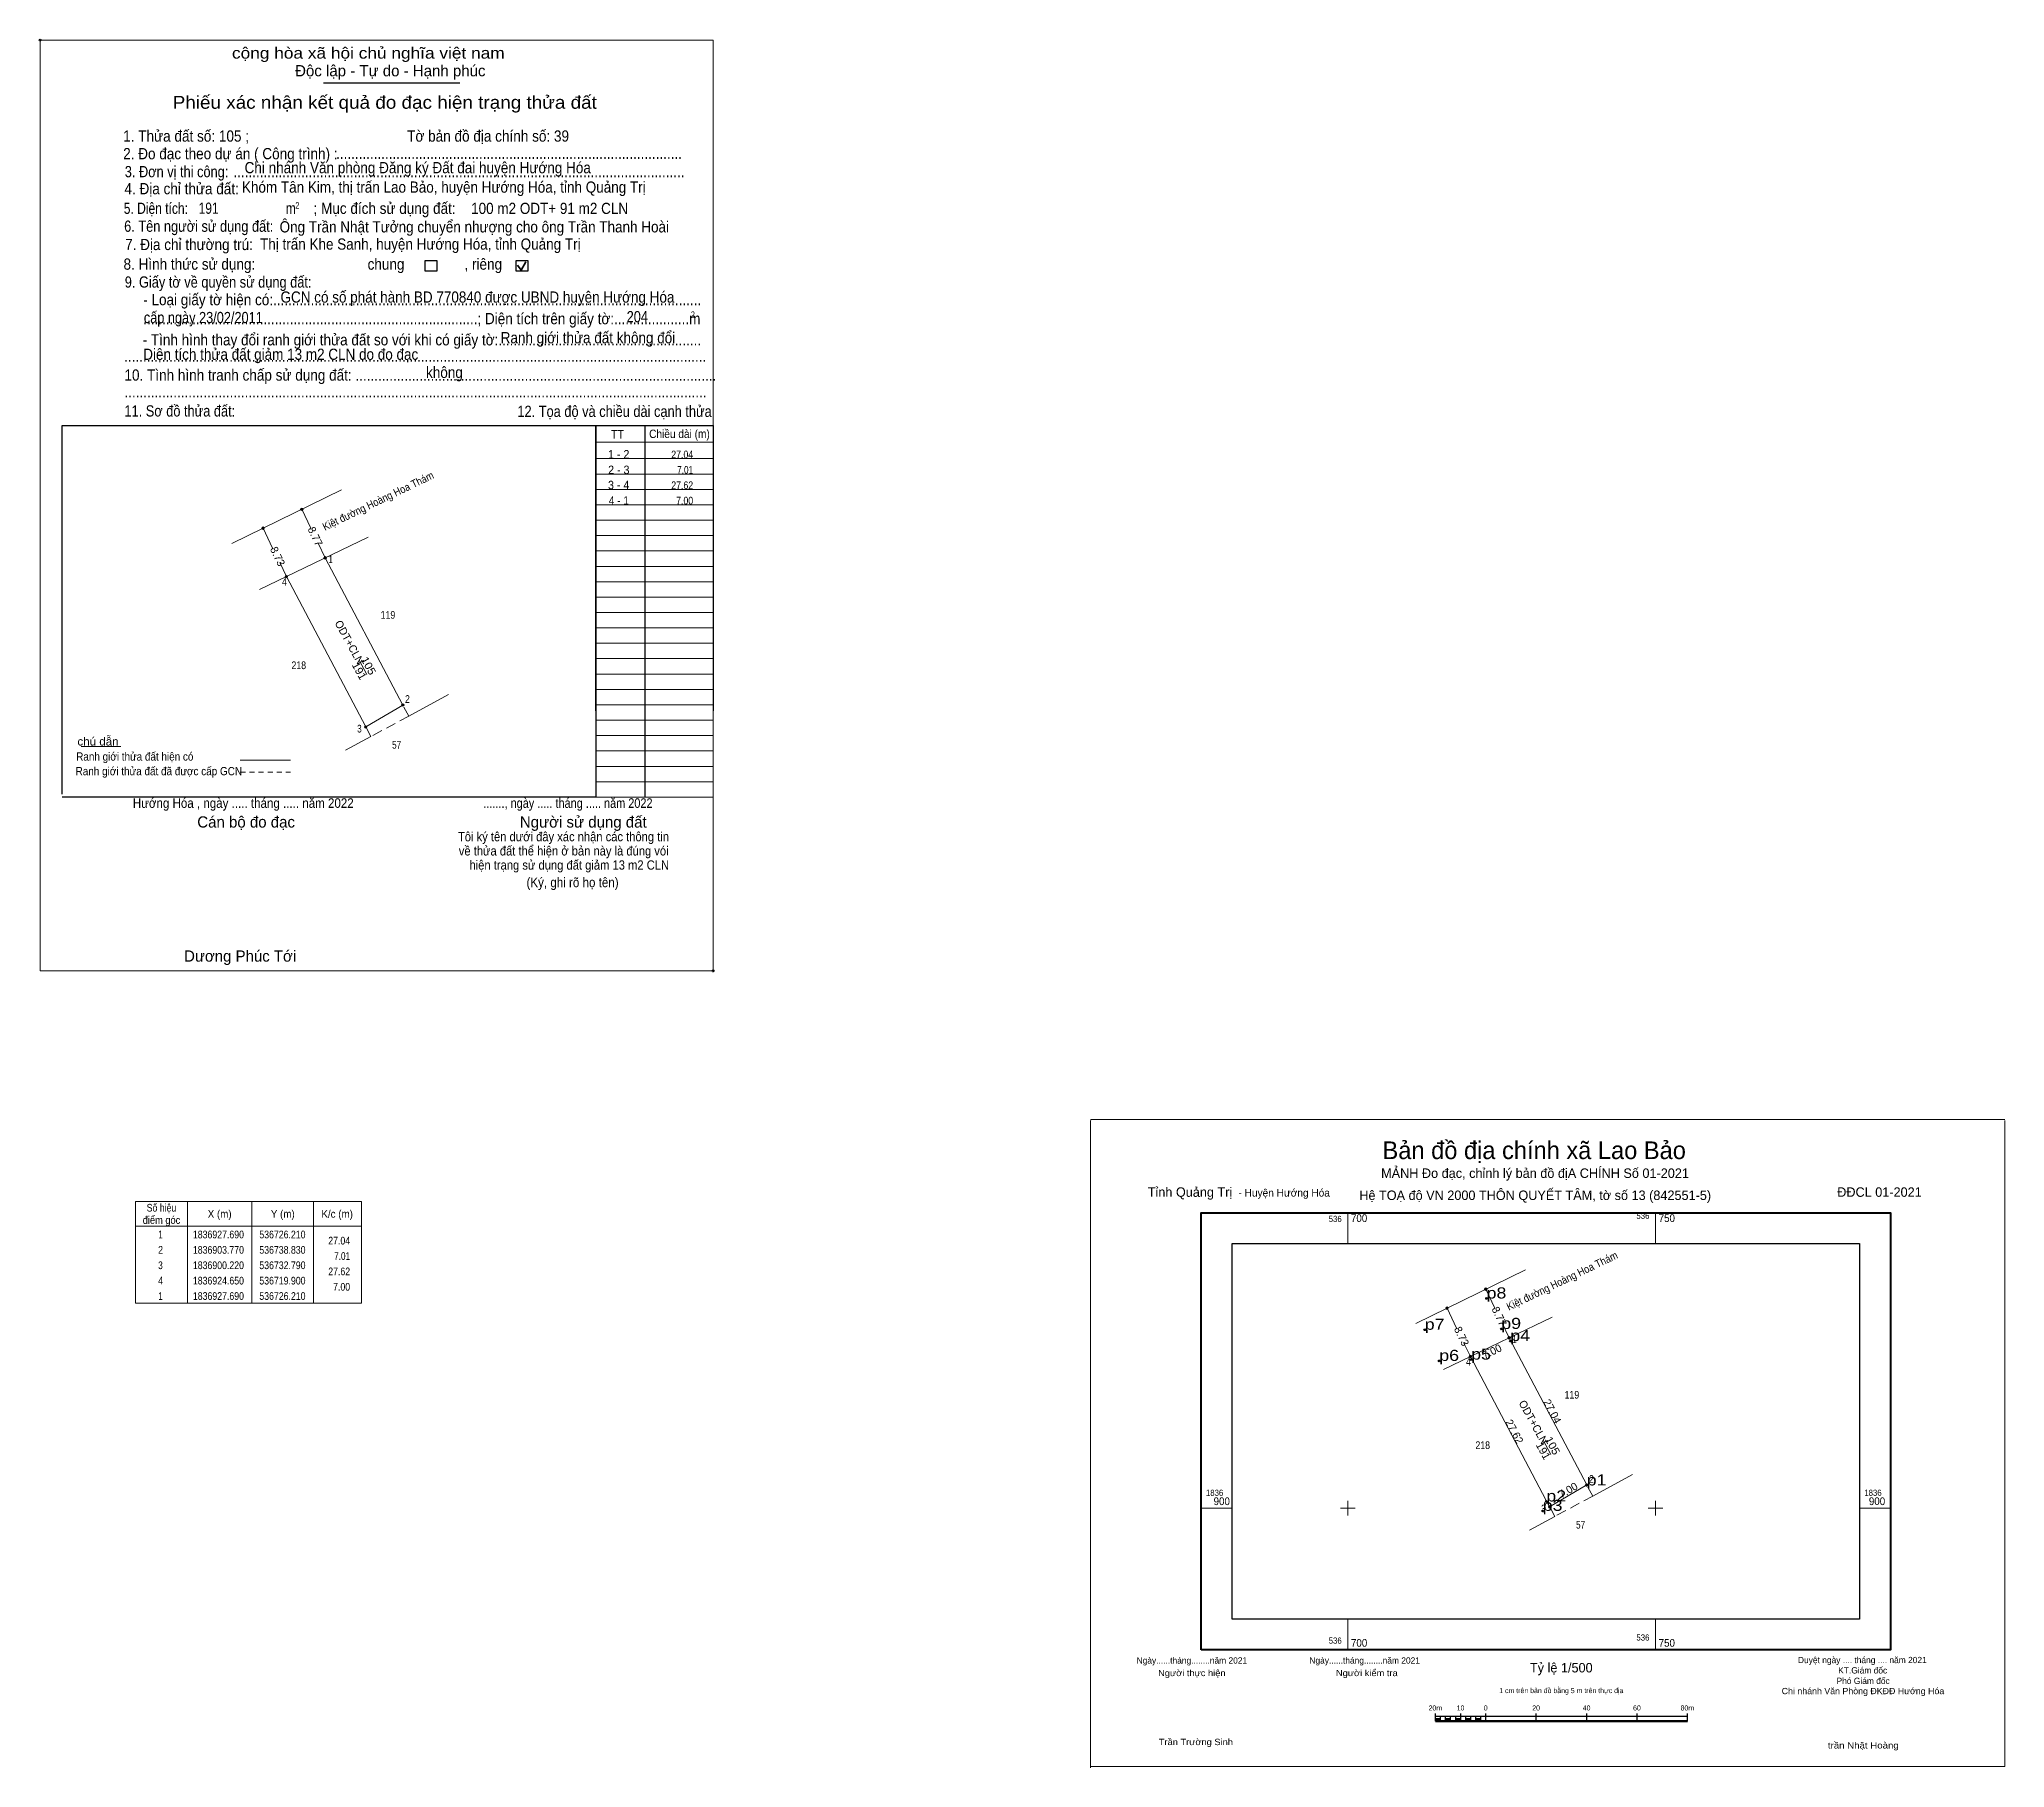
# Model space of a CAD drawing. Header units: metres. Extents: x 536487 to 552667, y 1835371 to 1839385.
# Drawn here: x 536487.4 to 536806.7, y 1836857.8 to 1837138.7 of the extents above; entities that cross this region are included whole.
import ezdxf
from ezdxf.enums import TextEntityAlignment as Align

# ---------------------------------------------------------------- set-up
doc = ezdxf.new("R2010")
doc.units = ezdxf.units.M
doc.header["$LTSCALE"] = 0.55
doc.header["$PDMODE"] = 32
doc.header["$PDSIZE"] = 0.275
doc.linetypes.add('MEDIUM_DASHED', pattern=[4.5, 3, -1.5])
doc.linetypes.add('SHORT_DASHED', pattern=[2.7, 1.5, -1.2])
for name, color, linetype, lineweight in [('1', 7, 'Continuous', 13), ('11', 7, 'Continuous', 13), ('17', 7, 'Continuous', 13), ('2', 7, 'Continuous', 25), ('30', 7, 'Continuous', 13), ('4', 7, 'Continuous', 13), ('6', 7, 'Continuous', 13), ('63', 7, 'Continuous', 13)]:
    doc.layers.add(name, color=color, linetype=linetype, lineweight=lineweight)
for name, color, linetype in [('10', 7, 'Continuous'), ('12', 7, 'Continuous'), ('7', 7, 'Continuous')]:
    doc.layers.add(name, color=color, linetype=linetype)

msp = doc.modelspace()

# ---------------------------------------------------------------- texts
at = {"layer": '1'}
for p in [(536537.208, 1837040.426), (536729.598, 1836913.676)]:
    msp.add_text('ODT+CLN', height=1.25, rotation=298.789, dxfattribs=at).set_placement(p, align=Align.CENTER)
for s, width, p in [('191', 1.05, (536538.801, 1837035.766)), ('105', 1.1, (536540.313, 1837036.606)), ('191', 1.05, (536731.191, 1836909.016)), ('105', 1.1, (536732.703, 1836909.856))]:
    msp.add_text(s, height=1.25, rotation=298.789, dxfattribs=dict(at, width=width)).set_placement(p, align=Align.CENTER)
at = {"layer": '10'}
for s, height, width, p in [('2 - 3', 1.364, 0.95, (536581.53, 1837068.07)), ('1 - 2', 1.364, 0.95, (536581.52, 1837070.6)), ('3 - 4', 1.364, 0.95, (536581.51, 1837065.6)), ('4 - 1', 1.36, 0.9, (536581.54, 1837063.08))]:
    msp.add_text(s, height=height, dxfattribs=dict(at, width=width)).set_placement(p, align=Align.CENTER)
at = {"layer": '12', "width": 1.2}
for s, p in [('p8', (536722.54, 1836934.08)), ('p7', (536712.49, 1836928.99)), ('p9', (536724.93, 1836929.13)), ('p4', (536726.39, 1836927.15)), ('p6', (536714.85, 1836923.93)), ('p5', (536720.03, 1836924.14)), ('p2', (536732.25, 1836901.09)), ('p1', (536738.81, 1836903.69)), ('p3', (536731.66, 1836899.56))]:
    msp.add_text(s, height=1.8, dxfattribs=at).set_placement(p)
at = {"layer": '2'}
for s, height, width, p in [('cộng hòa xã hội chủ nghĩa việt nam', 1.825, 1.15, (536518.67, 1837135.58)), ('1. Thửa đất số: 105 ;                                          Tờ bản đồ địa chính số: 39', 1.83, 0.9, (536500.99, 1837122.08)), ('2. Đo đạc theo dự án ( Công trình) : ', 1.827, 0.9, (536500.99, 1837119.22)), ('3. Đơn vị thi công:', 1.827, 0.85, (536501.25, 1837116.3)), ('Chi nhánh Văn phòng Đăng ký Đất đai huyện Hướng Hóa', 1.825, 0.9, (536520.72, 1837116.95)), ('............................................................................................', 1.827, 0.9, (536535.59, 1837119.28)), ('4. Địa chỉ thửa đất:', 1.827, 0.9, (536501.2, 1837113.53)), ('........................................................................................................................', 1.827, 0.9, (536518.9, 1837116.3)), ('Khóm Tân Kim, thị trấn Lao Bảo, huyện Hướng Hóa, tỉnh Quảng Trị', 1.82, 0.9, (536520.29, 1837113.79)), ('5. Diện tích:', 1.827, 0.8, (536501.09, 1837110.34)), ('191', 1.82, 0.8, (536513.25, 1837110.36)), ('m', 1.825, 0.8, (536527.41, 1837110.34)), ('2', 1.043, 0.8, (536528.97, 1837111.21)), ('; Mục đích sử dụng đất:', 1.825, 0.9, (536531.93, 1837110.34)), ('100 m2 ODT+ 91 m2 CLN', 1.82, 0.9, (536557.53, 1837110.33)), ('6. Tên người sử dụng đất:', 1.827, 0.85, (536501.15, 1837107.43)), ('Ông Trần Nhật Tưởng chuyển nhượng cho ông Trần Thanh Hoài', 1.82, 0.9, (536526.41, 1837107.33)), ('7. Địa chỉ thường trú:', 1.827, 0.9, (536501.31, 1837104.46)), ('Thị trấn Khe Sanh, huyện Hướng Hóa, tỉnh Quảng Trị', 1.82, 0.9, (536523.23, 1837104.53)), ('8. Hình thức sử dụng:', 1.827, 0.9, (536501.05, 1837101.27)), ('chung                , riêng', 1.825, 0.9, (536540.71, 1837101.27)), ('9. Giấy tờ về quyền sử dụng đất:', 1.827, 0.85, (536501.25, 1837098.36)), ('GCN có số phát hành BD 770840 được UBND huyện Hướng Hóa ', 1.82, 0.9, (536526.56, 1837095.92)), ('     - Loại giấy tờ hiện có:..................................................................................................................', 1.825, 0.9, (536501.2, 1837095.5)), ('cấp ngày 23/02/2011', 1.82, 0.85, (536504.35, 1837092.59)), ('204', 1.82, 0.85, (536582.81, 1837092.73)), ('2', 1.043, 0.8, (536593.23, 1837093.44)), ('     .........................................................................................; Diện tích trên giấy tờ:....................m', 1.825, 0.9, (536501.2, 1837092.41)), ('Ranh giới thửa đất không đổi', 1.82, 0.9, (536562.34, 1837089.31)), ('     - Tình hình thay đổi ranh giới thửa đất so với khi có giấy tờ:......................................................', 1.825, 0.9, (536501.1, 1837088.97)), ('Diện tích thửa đất giảm 13 m2 CLN do đo đạc', 1.82, 0.9, (536504.25, 1837086.62)), ('...........................................................................................................................................................', 1.825, 0.9, (536501.15, 1837086.32)), ('10. Tình hình tranh chấp sử dụng đất: ................................................................................................', 1.827, 0.9, (536501.2, 1837083.24)), ('không', 1.825, 0.9, (536550.2, 1837083.68)), ('11. Sơ đồ thửa đất:', 1.827, 0.85, (536501.2, 1837077.41)), ('...........................................................................................................................................................', 1.825, 0.9, (536501.2, 1837080.54)), ('12. Tọa độ và chiều dài cạnh thửa', 1.83, 0.85, (536565.05, 1837077.34)), ('Hướng Hóa , ngày ..... tháng ..... năm 2022', 1.56, 0.9, (536502.56, 1837013.81)), ('......., ngày ..... tháng ..... năm 2022', 1.56, 0.85, (536559.51, 1837013.81)), ('(Ký, ghi rõ họ tên)', 1.565, 0.9, (536566.53, 1837000.92))]:
    msp.add_text(s, height=height, dxfattribs=dict(at, width=width)).set_placement(p)
for s, height, p in [('Độc lập - Tự do - Hạnh phúc', 1.825, (536528.93, 1837132.7)), ('Cán bộ đo đạc', 1.825, (536513.03, 1837010.61)), ('Người sử dụng đất', 1.825, (536565.45, 1837010.61)), ('Dương Phúc Tới', 1.82, (536510.89, 1836988.82)), ('Tỉnh Quảng Trị ', 1.539, (536667.48, 1836950.6)), ('- Huyện Hướng Hóa', 1.228, (536682.22, 1836950.64))]:
    msp.add_text(s, height=height, dxfattribs=at).set_placement(p)
for s, height, width, p in [('Phiếu xác nhận kết quả đo đạc hiện trạng thửa đất', 2.086, 1.1, (536543.5, 1837127.43)), ('Tôi ký tên dưới đây xác nhận các thông tin', 1.508, 0.9, (536572.54, 1837008.38)), ('về thửa đất thể hiện ở bản này là đúng vói', 1.508, 0.9, (536572.575, 1837006.07)), ('hiện trạng sử dụng đất giảm 13 m2 CLN', 1.51, 0.9, (536573.48, 1837003.77)), ('Người thực hiện', 1.024, 1.1, (536674.64, 1836872.7)), ('Người kiểm tra', 1.024, 1.1, (536703.08, 1836872.7)), ('20m', 0.8188, 0.95, (536714.215, 1836867.12)), ('10', 0.8188, 0.95, (536718.31, 1836867.12)), ('0', 0.819, 0.9, (536722.405, 1836867.12)), ('20', 0.8188, 0.95, (536730.59, 1836867.12)), ('40', 0.8188, 0.95, (536738.79, 1836867.12)), ('60', 0.8188, 0.95, (536746.97, 1836867.12)), ('80m', 0.8188, 0.95, (536755.165, 1836867.12)), ('Chi nhánh Văn Phòng ĐKĐĐ Hướng Hóa', 1.02, 1.05, (536783.7, 1836869.77)), ('Trần Trường Sinh', 1.024, 1.1, (536675.3, 1836861.49)), ('trần Nhật Hoàng', 1.02, 1.15, (536783.755, 1836860.94))]:
    msp.add_text(s, height=height, dxfattribs=dict(at, width=width)).set_placement(p, align=Align.CENTER)
for s, height, p in [('.', 0.522, (536596.836, 1836987.04)), ('Bản đồ địa chính xã Lao Bảo', 2.87, (536730.28, 1836956.73)), ('MẢNH Đo đạc, chỉnh lý bản đồ địA CHÍNH Số 01-2021', 1.54, (536730.41, 1836953.67)), ('Hệ TOẠ độ VN 2000 THÔN QUYẾT TÂM, tờ số 13 (842551-5)', 1.539, (536730.44, 1836950.08)), ('Ngày......tháng........năm 2021', 1.02, (536674.65, 1836874.74)), ('Ngày......tháng........năm 2021', 1.02, (536702.73, 1836874.74)), ('Tỷ lệ 1/500', 1.54, (536734.68, 1836873.3)), ('Duyệt ngày .... tháng .... năm 2021', 1.02, (536783.6, 1836874.81)), ('KT.Giám đốc', 1.02, (536783.66, 1836873.13)), ('1 cm trên bản đồ bằng 5 m trên thực địa', 0.8188, (536734.685, 1836869.94)), ('Phó Giám đốc', 1.02, (536783.73, 1836871.42))]:
    msp.add_text(s, height=height, dxfattribs=at).set_placement(p, align=Align.CENTER)
msp.add_text('ĐĐCL 01-2021', height=1.54, dxfattribs=at).set_placement((536793.25, 1836950.6), align=Align.RIGHT)
at = {"layer": '30'}
for s, height, width, p in [('Chiều dài (m)', 1.364, 0.9, (536586.46, 1837073.92)), ('TT', 1.36, 0.95, (536580.25, 1837073.84))]:
    msp.add_text(s, height=height, dxfattribs=dict(at, width=width)).set_placement(p)
at = {"layer": '4', "width": 0.9}
msp.add_text('Kiệt đường Hoàng Hoa Thám', height=1.25, rotation=25.724, dxfattribs=at).set_placement((536735.079, 1836936.38), align=Align.CENTER)
at = {"layer": '4'}
for s, rotation, p in [('8.77', 295.688, (536724.028, 1836930.906)), ('8.73', 295.743, (536717.915, 1836927.667)), ('7.00', 25.724, (536723.679, 1836924.901)), ('27.04', 297.816, (536732.672, 1836915.442)), ('27.62', 297.817, (536726.499, 1836912.147)), ('7.00', 30.445, (536736.098, 1836902.378))]:
    msp.add_text(s, height=1.25, rotation=rotation, dxfattribs=at).set_placement(p, align=Align.CENTER)
for s, width, p in [(' 1', 0.75, (536727.45, 1836926.83)), (' 4', 0.85, (536719.98, 1836923.17)), ('119', 0.85, (536737.59, 1836917.8)), (' 218', 0.85, (536723.1, 1836909.61)), (' 2', 0.85, (536739.97, 1836904.12)), (' 3', 0.8, (536732.14, 1836899.31)), ('57', 0.8, (536738.56, 1836896.68))]:
    msp.add_text(s, height=1.25, dxfattribs=dict(at, width=width)).set_placement(p, align=Align.RIGHT)
at = {"layer": '6'}
for s, height, width, p in [('chú dẫn', 1.337, 1.05, (536493.56, 1837023.94)), ('Ranh giới thửa đất hiện có ', 1.337, 0.9, (536493.36, 1837021.49)), ('Ranh giới thửa đất đã được cấp GCN', 1.34, 0.9, (536493.26, 1837019.11))]:
    msp.add_text(s, height=height, dxfattribs=dict(at, width=width)).set_placement(p)
at = {"layer": '63'}
for s, height, width, p in [('27.04', 1.25, 0.85, (536593.61, 1837070.62)), ('7.01', 1.25, 0.8, (536593.61, 1837068.12)), ('27.62', 1.25, 0.85, (536593.61, 1837065.62)), ('7.00', 1.25, 0.85, (536593.61, 1837063.12)), (' 1', 1.25, 0.75, (536535.06, 1837053.58)), (' 4', 1.25, 0.85, (536527.59, 1837049.92)), ('119', 1.25, 0.85, (536545.2, 1837044.55)), (' 218', 1.25, 0.85, (536530.71, 1837036.36)), (' 2', 1.25, 0.85, (536547.58, 1837030.87)), (' 3', 1.25, 0.8, (536539.75, 1837026.06)), ('57', 1.25, 0.8, (536546.17, 1837023.43)), ('536', 1, 0.95, (536749, 1836947.01)), ('536', 1, 0.95, (536699, 1836946.51)), ('27.04', 1.25, 0.85, (536537.87, 1836942.85)), ('7.01', 1.25, 0.8, (536537.87, 1836940.35)), ('27.62', 1.25, 0.85, (536537.87, 1836937.85)), ('7.00', 1.25, 0.85, (536537.87, 1836935.35)), ('536', 1, 0.95, (536699, 1836877.98)), ('536', 1, 0.95, (536749, 1836878.48))]:
    msp.add_text(s, height=height, dxfattribs=dict(at, width=width)).set_placement(p, align=Align.RIGHT)
at = {"layer": '63', "width": 0.9}
msp.add_text('Kiệt đường Hoàng Hoa Thám', height=1.25, rotation=25.724, dxfattribs=at).set_placement((536542.689, 1837063.13), align=Align.CENTER)
at = {"layer": '63'}
for s, rotation, p in [('8.77', 295.688, (536531.638, 1837057.656)), ('8.73', 295.743, (536525.525, 1837054.417))]:
    msp.add_text(s, height=1.25, rotation=rotation, dxfattribs=at).set_placement(p, align=Align.CENTER)
for s, width, p in [('điểm góc', 0.9, (536507.22, 1836946.2)), ('Số hiệu', 0.85, (536507.22, 1836948.2)), ('X (m)', 0.95, (536516.67, 1836947.2)), ('Y (m)', 0.95, (536526.925, 1836947.2)), ('K/c (m)', 0.95, (536535.765, 1836947.2)), (' 1', 0.75, (536506.87, 1836943.85)), ('1836927.690', 0.85, (536516.47, 1836943.85)), ('536726.210', 0.85, (536526.87, 1836943.85)), (' 2', 0.85, (536506.875, 1836941.35)), ('1836903.770', 0.85, (536516.47, 1836941.35)), ('536738.830', 0.85, (536526.87, 1836941.35)), (' 3', 0.8, (536506.865, 1836938.85)), ('1836900.220', 0.85, (536516.47, 1836938.85)), ('536732.790', 0.85, (536526.87, 1836938.85)), (' 4', 0.85, (536506.87, 1836936.35)), (' 1', 0.75, (536506.87, 1836933.85)), ('1836924.650', 0.85, (536516.47, 1836936.35)), ('1836927.690', 0.85, (536516.47, 1836933.85)), ('536719.900', 0.85, (536526.87, 1836936.35)), ('536726.210', 0.85, (536526.87, 1836933.85))]:
    msp.add_text(s, height=1.25, dxfattribs=dict(at, width=width)).set_placement(p, align=Align.CENTER)
at = {"layer": '63', "width": 0.95}
for s, height, p in [('700', 1.25, (536700.5, 1836946.51)), ('750', 1.25, (536750.5, 1836946.51)), ('1836', 1, (536676.93, 1836902)), ('1836', 1, (536676.93, 1836902)), ('1836', 1, (536783.91, 1836902)), ('1836', 1, (536783.91, 1836902)), ('900', 1.25, (536678.18, 1836900.5)), ('900', 1.25, (536784.66, 1836900.5)), ('700', 1.25, (536700.5, 1836877.48)), ('750', 1.25, (536750.5, 1836877.48))]:
    msp.add_text(s, height=height, dxfattribs=at).set_placement(p)

# ---------------------------------------------------------------- hatches: boundary and pattern name
at = {"layer": '2'}
for points in [[(536714.24, 1836865.38), (536715.06, 1836865.38), (536715.06, 1836865.79), (536714.24, 1836865.79)], [(536715.88, 1836865.38), (536716.7, 1836865.38), (536716.7, 1836865.79), (536715.88, 1836865.79)], [(536717.52, 1836865.38), (536718.34, 1836865.38), (536718.34, 1836865.79), (536717.52, 1836865.79)], [(536719.16, 1836865.38), (536719.97, 1836865.38), (536719.97, 1836865.79), (536719.16, 1836865.79)], [(536720.79, 1836865.38), (536721.61, 1836865.38), (536721.61, 1836865.79), (536720.79, 1836865.79)]]:
    msp.add_hatch(color=256, dxfattribs=at).paths.add_polyline_path(points)
at = {"layer": '4'}
for points in [[(536722.61, 1836935.59, 1), (536722.21, 1836935.59, 1)], [(536716.31, 1836932.51, 1), (536715.91, 1836932.51, 1)], [(536726.41, 1836927.69, 1), (536726.01, 1836927.69, 1)], [(536720.1, 1836924.65, 1), (536719.7, 1836924.65, 1)], [(536739.03, 1836903.77, 1), (536738.63, 1836903.77, 1)], [(536732.99, 1836900.22, 1), (536732.59, 1836900.22, 1)]]:
    msp.add_hatch(color=256, dxfattribs=at).paths.add_polyline_path(points)
at = {"layer": '63'}
for points in [[(536530.22, 1837062.34, 1), (536529.82, 1837062.34, 1)], [(536523.92, 1837059.26, 1), (536523.52, 1837059.26, 1)], [(536534.02, 1837054.44, 1), (536533.62, 1837054.44, 1)], [(536527.71, 1837051.4, 1), (536527.31, 1837051.4, 1)], [(536546.64, 1837030.52, 1), (536546.24, 1837030.52, 1)], [(536540.6, 1837026.97, 1), (536540.2, 1837026.97, 1)]]:
    msp.add_hatch(color=256, dxfattribs=at).paths.add_polyline_path(points)

# ---------------------------------------------------------------- linework, layer by layer
at = {"layer": '1'}
for p, q in [((536546.44, 1837030.52), (536540.4, 1837026.97)), ((536738.83, 1836903.77), (536732.79, 1836900.22))]:
    msp.add_line(p, q, dxfattribs=at)
at = {"layer": '11'}
msp.add_line((536658.23, 1836963.16), (536806.73, 1836963.16), dxfattribs=at)
for points in [[(536658.19, 1836857.82), (536658.19, 1836962.82), (536658.23, 1836963.16)], [(536806.73, 1836963), (536806.73, 1836858), (536658.23, 1836858)]]:
    msp.add_lwpolyline(points, dxfattribs=at)
at = {"layer": '17'}
for p, q in [((536546.44, 1837030.52), (536533.82, 1837054.44)), ((536540.4, 1837026.97), (536527.51, 1837051.4)), ((536547.39, 1837028.72), (536553.88, 1837032.21)), ((536537.11, 1837023.19), (536541.23, 1837025.4)), ((536494.16, 1837023.76), (536500.61, 1837023.76)), ((536738.83, 1836903.77), (536726.21, 1836927.69)), ((536732.79, 1836900.22), (536719.9, 1836924.65))]:
    msp.add_line(p, q, dxfattribs=at)
at = {"layer": '17', "linetype": 'MEDIUM_DASHED'}
for p, q in [((536547.39, 1837028.72), (536546.44, 1837030.52)), ((536541.23, 1837025.4), (536540.4, 1837026.97))]:
    msp.add_line(p, q, dxfattribs=at)
at = {"layer": '2'}
for p, q in [((536533.56, 1837131.64), (536555.67, 1837131.64)), ((536491.06, 1837075.98), (536577.81, 1837075.98)), ((536491.06, 1837016.05), (536491.06, 1837075.98)), ((536577.81, 1837075.98), (536577.81, 1837015.56)), ((536577.81, 1837015.56), (536491.06, 1837015.56)), ((536714.24, 1836865.38), (536714.24, 1836866.61)), ((536714.24, 1836866.2), (536755.19, 1836866.2)), ((536715.06, 1836865.38), (536715.06, 1836866.2)), ((536715.88, 1836865.38), (536715.88, 1836866.2)), ((536716.7, 1836865.38), (536716.7, 1836866.2)), ((536717.52, 1836865.38), (536717.52, 1836866.2)), ((536718.34, 1836865.38), (536718.34, 1836866.61)), ((536719.16, 1836865.38), (536719.16, 1836866.2)), ((536719.97, 1836865.38), (536719.97, 1836866.2)), ((536720.79, 1836865.38), (536720.79, 1836866.2)), ((536721.61, 1836865.38), (536721.61, 1836866.2)), ((536722.43, 1836865.38), (536722.43, 1836866.61)), ((536730.62, 1836865.38), (536730.62, 1836866.61)), ((536738.81, 1836865.38), (536738.81, 1836866.61)), ((536747, 1836865.38), (536747, 1836866.61)), ((536755.19, 1836865.38), (536755.19, 1836866.61))]:
    msp.add_line(p, q, dxfattribs=at)
at = {"layer": '2', "lineweight": 35}
for p, q in [((536565.06, 1837102), (536565.68, 1837101.19)), ((536565.68, 1837101.19), (536566.44, 1837102.55))]:
    msp.add_line(p, q, dxfattribs=at)
at = {"layer": '2', "lineweight": 13}
for p, q in [((536536.46, 1837065.5), (536518.64, 1837056.76)), ((536523.14, 1837049.3), (536540.81, 1837057.81)), ((536719.9, 1836924.65), (536726.21, 1836927.69))]:
    msp.add_line(p, q, dxfattribs=at)
at = {"layer": '2', "lineweight": 53}
msp.add_line((536714.24, 1836865.38), (536755.19, 1836865.38), dxfattribs=at)
at = {"layer": '2', "lineweight": 13}
for points in [[(536487.5, 1837138.58), (536596.86, 1837138.58), (536596.86, 1836987.33), (536487.5, 1836987.33)], [(536714.24, 1836865.38), (536715.06, 1836865.38), (536715.06, 1836865.79), (536714.24, 1836865.79)], [(536715.88, 1836865.38), (536716.7, 1836865.38), (536716.7, 1836865.79), (536715.88, 1836865.79)], [(536717.52, 1836865.38), (536718.34, 1836865.38), (536718.34, 1836865.79), (536717.52, 1836865.79)], [(536719.16, 1836865.38), (536719.97, 1836865.38), (536719.97, 1836865.79), (536719.16, 1836865.79)], [(536720.79, 1836865.38), (536721.61, 1836865.38), (536721.61, 1836865.79), (536720.79, 1836865.79)]]:
    msp.add_lwpolyline(points, close=True, dxfattribs=at)
at = {"layer": '2'}
for points in [[(536550.07, 1837102.78), (536551.95, 1837102.78), (536551.95, 1837101.03), (536550.07, 1837101.03)], [(536564.85, 1837102.78), (536566.73, 1837102.78), (536566.73, 1837101.03), (536564.85, 1837101.03)]]:
    msp.add_lwpolyline(points, close=True, dxfattribs=at)
for p in [(536487.5, 1837138.58), (536596.85, 1836987.33)]:
    msp.add_point(p, dxfattribs=at)
at = {"layer": '30', "lineweight": 25}
for p, q in [((536577.81, 1837029.6), (536577.81, 1837075.98)), ((536585.77, 1837075.98), (536585.77, 1837015.56))]:
    msp.add_line(p, q, dxfattribs=at)
at = {"layer": '30'}
for p, q in [((536577.81, 1837073.25), (536596.86, 1837073.25)), ((536577.81, 1837070.6), (536596.86, 1837070.6)), ((536577.76, 1837068.05), (536596.81, 1837068.05)), ((536577.81, 1837065.56), (536596.86, 1837065.56)), ((536577.81, 1837063.06), (536596.86, 1837063.06)), ((536577.81, 1837060.56), (536596.86, 1837060.56)), ((536577.81, 1837058.06), (536596.86, 1837058.06)), ((536577.81, 1837055.56), (536596.86, 1837055.56)), ((536577.81, 1837053.06), (536596.86, 1837053.06)), ((536577.81, 1837050.56), (536596.86, 1837050.56)), ((536577.81, 1837048.06), (536596.86, 1837048.06)), ((536577.81, 1837045.56), (536596.86, 1837045.56)), ((536577.81, 1837043.06), (536596.86, 1837043.06)), ((536577.81, 1837040.56), (536596.86, 1837040.56)), ((536577.81, 1837038.06), (536596.86, 1837038.06)), ((536577.81, 1837035.56), (536596.86, 1837035.56)), ((536577.81, 1837033.06), (536596.86, 1837033.06)), ((536577.81, 1837030.56), (536596.86, 1837030.56)), ((536577.81, 1837028.06), (536596.86, 1837028.06)), ((536577.81, 1837025.56), (536596.86, 1837025.56)), ((536577.81, 1837025.55), (536596.86, 1837025.55)), ((536577.81, 1837023.06), (536596.86, 1837023.06)), ((536577.81, 1837020.56), (536596.86, 1837020.56)), ((536577.81, 1837018.06), (536596.86, 1837018.06)), ((536577.81, 1837015.56), (536596.86, 1837015.56))]:
    msp.add_line(p, q, dxfattribs=at)
at = {"layer": '30', "lineweight": 25}
msp.add_lwpolyline([(536577.81, 1837075.98), (536596.86, 1837075.98), (536596.86, 1837029.6)], dxfattribs=at)
at = {"layer": '4'}
for p, q in [((536728.85, 1836938.75), (536711.03, 1836930.01)), ((536722.41, 1836935.59), (536723.89, 1836932.52)), ((536716.11, 1836932.51), (536717.67, 1836929.27)), ((536725.07, 1836930.07), (536726.21, 1836927.69)), ((536726.21, 1836927.69), (536733.2, 1836931.06)), ((536718.81, 1836926.92), (536719.9, 1836924.65)), ((536715.53, 1836922.55), (536719.9, 1836924.65)), ((536739.78, 1836901.97), (536746.27, 1836905.46)), ((536729.5, 1836896.44), (536733.62, 1836898.65))]:
    msp.add_line(p, q, dxfattribs=at)
at = {"layer": '4', "linetype": 'MEDIUM_DASHED'}
for p, q in [((536739.78, 1836901.97), (536738.83, 1836903.77)), ((536733.62, 1836898.65), (536732.79, 1836900.22)), ((536739.78, 1836901.97), (536733.62, 1836898.65))]:
    msp.add_line(p, q, dxfattribs=at)
at = {"layer": '4'}
for centre in [(536722.41, 1836935.59), (536716.11, 1836932.51), (536726.21, 1836927.69), (536719.9, 1836924.65), (536719.9, 1836924.65), (536738.83, 1836903.77), (536732.79, 1836900.22)]:
    msp.add_circle(centre, 0.2, dxfattribs=at)
at = {"layer": '6'}
msp.add_line((536520.02, 1837021.58), (536528.16, 1837021.58), dxfattribs=at)
at = {"layer": '6', "linetype": 'SHORT_DASHED'}
msp.add_line((536520.02, 1837019.59), (536528.16, 1837019.59), dxfattribs=at)
at = {"layer": '63'}
for p, q in [((536530.02, 1837062.34), (536531.5, 1837059.27)), ((536523.72, 1837059.26), (536525.28, 1837056.02)), ((536532.68, 1837056.82), (536533.82, 1837054.44)), ((536526.42, 1837053.67), (536527.51, 1837051.4)), ((536539.33, 1837037.8), (536540.6, 1837035.49)), ((536511.42, 1836949.82), (536511.42, 1836933.32)), ((536521.92, 1836949.82), (536521.92, 1836933.32)), ((536531.92, 1836949.82), (536531.92, 1836933.32)), ((536700, 1836943.01), (536700, 1836948.01)), ((536750, 1836943.01), (536750, 1836948.01)), ((536503.02, 1836945.82), (536539.72, 1836945.82)), ((536731.72, 1836911.05), (536732.99, 1836908.74)), ((536676.18, 1836900), (536681.18, 1836900)), ((536698.8, 1836900), (536701.2, 1836900)), ((536700, 1836898.8), (536700, 1836901.2)), ((536748.8, 1836900), (536751.2, 1836900)), ((536750, 1836898.8), (536750, 1836901.2)), ((536783.16, 1836900), (536788.16, 1836900)), ((536700, 1836876.98), (536700, 1836881.98)), ((536750, 1836876.98), (536750, 1836881.98))]:
    msp.add_line(p, q, dxfattribs=at)
at = {"layer": '63', "linetype": 'MEDIUM_DASHED'}
msp.add_line((536547.39, 1837028.72), (536541.23, 1837025.4), dxfattribs=at)
at = {"layer": '63'}
msp.add_lwpolyline([(536503.02, 1836949.82), (536539.72, 1836949.82), (536539.72, 1836933.32), (536503.02, 1836933.32)], close=True, dxfattribs=at)
at = {"layer": '63', "lineweight": 40}
msp.add_lwpolyline([(536676.18, 1836876.98), (536676.18, 1836948.01), (536788.16, 1836948.01), (536788.16, 1836876.98)], close=True, dxfattribs=at)
at = {"layer": '63', "lineweight": 25}
msp.add_lwpolyline([(536681.18, 1836881.98), (536681.18, 1836943.01), (536783.16, 1836943.01), (536783.16, 1836881.98)], close=True, dxfattribs=at)
msp.add_lwpolyline([(536681.18, 1836881.98), (536681.18, 1836943.01), (536783.16, 1836943.01), (536783.16, 1836881.98)], close=True, dxfattribs=at)
msp.add_lwpolyline([(536681.18, 1836881.98), (536681.18, 1836943.01), (536783.16, 1836943.01), (536783.16, 1836881.98)], close=True, dxfattribs=at)
at = {"layer": '63'}
for centre in [(536530.02, 1837062.34), (536523.72, 1837059.26), (536533.82, 1837054.44), (536527.51, 1837051.4), (536527.51, 1837051.4), (536546.44, 1837030.52), (536540.4, 1837026.97)]:
    msp.add_circle(centre, 0.2, dxfattribs=at)
at = {"layer": '7'}
for p in [(536722.54, 1836934.08), (536712.49, 1836928.99), (536724.93, 1836929.13), (536726.39, 1836927.15), (536714.85, 1836923.93), (536720.03, 1836924.14), (536738.81, 1836903.69), (536731.66, 1836899.56), (536732.25, 1836901.09)]:
    msp.add_point(p, dxfattribs=at)

msp.set_redraw_order([(e.dxf.handle, doc.entitydb.next_handle()) for e in msp.query("TEXT MTEXT ATTDEF DIMENSION ARC_DIMENSION")])  # texts and dimensions are drawn at this point

doc.saveas('drawing.dxf')
